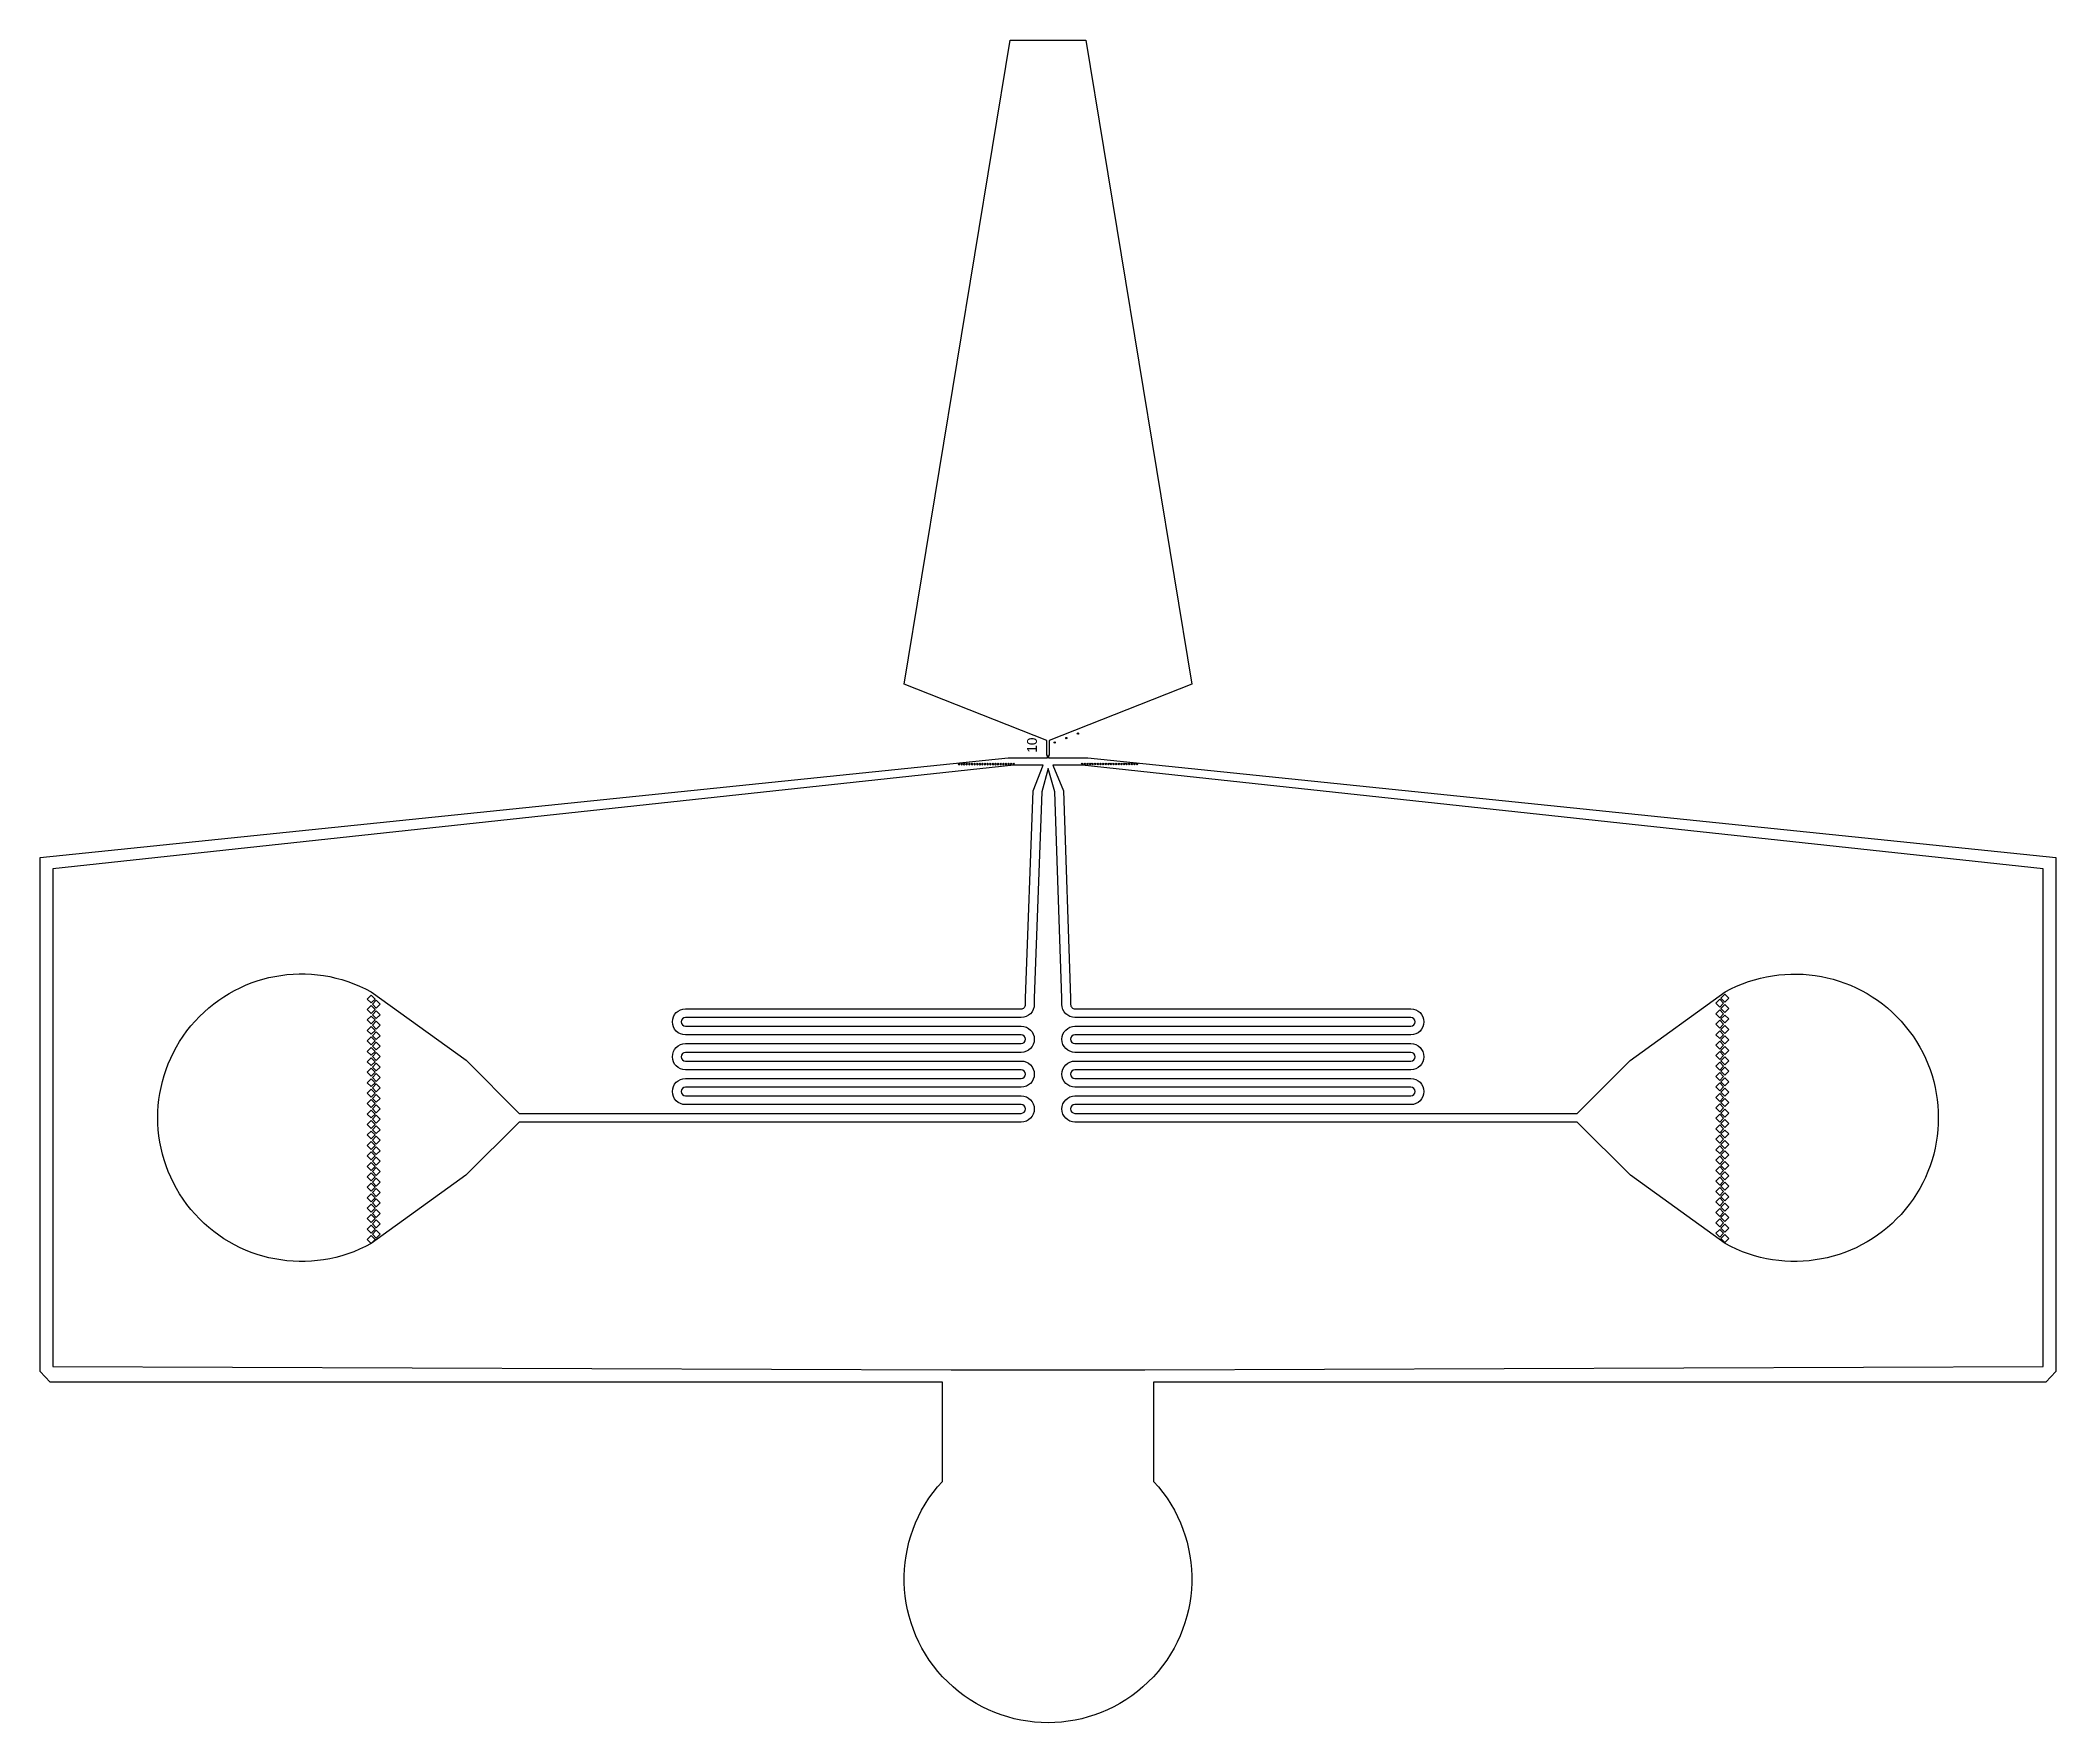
# Model space of a CAD drawing. Header units: inches. Extents: x -50 to 50, y -50 to 50.
# Drawn here: x -8.11 to 8.1, y -25.98 to -12.46 of the extents above; entities that cross this region are included whole.
import ezdxf

# ---------------------------------------------------------------- set-up
doc = ezdxf.new("R2010")
doc.units = ezdxf.units.IN
doc.header["$MEASUREMENT"] = 0
doc.styles.get("Standard").update_dxf_attribs({"font": 'arial.ttf'})

msp = doc.modelspace()

# ---------------------------------------------------------------- texts
at = {"insert": (-0.173, -18.186), "char_height": 0.0785, "attachment_point": 1, "rotation": 90}
msp.add_mtext_dynamic_manual_height_columns('10', width=0.27962, gutter_width=1, heights=[0.136], dxfattribs=at)

# ---------------------------------------------------------------- blocks, each defined once
blk = doc.blocks.new('*U19')
blk.add_circle((-0.042, 0), 0.005)
blk = doc.blocks.new('*U20')
at = {"color": 0, "linetype": 'ByBlock', "lineweight": -2, "transparency": 16777216}
for p in [(0, 0.2), (0, 0.1), (0, 0)]:
    blk.add_blockref('*U19', p, dxfattribs=at)

# ---------------------------------------------------------------- linework, layer by layer
msp.add_lwpolyline([(0.299, -12.462), (1.152, -17.635), (0.005, -18.087), (0.005, -18.087), (0.005, -18.207), (0, -18.207), (0, -18.227), (0.314, -18.227), (8.095, -19.028), (8.095, -23.157), (8.015, -23.244), (0.844, -23.244), (0.844, -24.04, -2.283917), (-0.854, -24.04), (-0.854, -23.244), (-8.025, -23.244), (-8.105, -23.157), (-8.105, -19.028), (-0.324, -18.227), (-0.01, -18.227), (-0.01, -18.207), (-0.015, -18.207), (-0.015, -18.087), (-0.015, -18.087), (-1.162, -17.635), (-0.309, -12.462)], format="xyb", close=True)
msp.add_lwpolyline([(4.083, -21.154), (0.212, -21.153, -1), (0.212, -20.943), (2.911, -20.943, 1), (2.911, -20.873), (0.212, -20.873, -1), (0.212, -20.663), (2.911, -20.663, 1), (2.911, -20.593), (0.212, -20.593, -1), (0.212, -20.383), (2.911, -20.383, 1), (2.911, -20.313), (0.212, -20.313, -0.414214), (0.107, -20.208), (0.107, -20.158), (0.049, -18.5), (-0.005, -18.312), (-0.055, -18.5), (-0.115, -20.158), (-0.115, -20.208, -0.414214), (-0.22, -20.313), (-2.919, -20.313, 1), (-2.919, -20.383), (-0.22, -20.383, -1), (-0.22, -20.593), (-2.919, -20.593, 1), (-2.919, -20.663), (-0.22, -20.663, -1), (-0.22, -20.873), (-2.919, -20.873, 1), (-2.919, -20.943), (-0.22, -20.943, -1), (-0.22, -21.153), (-4.092, -21.153), (-4.257, -21.153), (-4.684, -21.58), (-5.446, -22.129, -1.695798), (-5.446, -20.107), (-4.683, -20.657), (-4.257, -21.083), (-4.092, -21.083), (-0.22, -21.083, 0.999885), (-0.22, -21.013), (-2.919, -21.013, -1), (-2.919, -20.803), (-0.22, -20.803, 1), (-0.22, -20.733), (-2.919, -20.733, -1), (-2.919, -20.523), (-0.22, -20.523, 1), (-0.22, -20.453), (-2.919, -20.453, -1), (-2.919, -20.243), (-0.22, -20.243, 0.414214), (-0.185, -20.208), (-0.185, -20.157), (-0.125, -18.491), (-0.045, -18.287), (-0.28, -18.287), (-8.005, -19.118), (-8.005, -23.118), (-0.783, -23.144), (0.773, -23.144), (7.995, -23.118), (7.995, -19.118), (0.27, -18.287), (0.035, -18.287), (0.119, -18.491), (0.177, -20.157), (0.177, -20.208, 0.414214), (0.212, -20.243), (2.911, -20.243, -1), (2.911, -20.453), (0.212, -20.453, 1), (0.212, -20.523), (2.911, -20.523, -1), (2.911, -20.733), (0.212, -20.733, 1), (0.212, -20.803), (2.911, -20.803, -1), (2.911, -21.013), (0.212, -21.013, 0.999885), (0.212, -21.083), (4.083, -21.084), (4.249, -21.084), (4.674, -20.658), (5.438, -20.108, -1.695798), (5.438, -22.129), (4.677, -21.581), (4.249, -21.154), (4.083, -21.154)], format="xyb")
for points in [[(-0.714, -18.277), (-0.721, -18.269), (-0.728, -18.277), (-0.721, -18.284)], [(-0.693, -18.277), (-0.7, -18.269), (-0.707, -18.277), (-0.7, -18.284)], [(-0.672, -18.277), (-0.679, -18.269), (-0.686, -18.277), (-0.679, -18.284)], [(-0.651, -18.277), (-0.658, -18.269), (-0.665, -18.277), (-0.658, -18.284)], [(-0.63, -18.277), (-0.637, -18.269), (-0.644, -18.277), (-0.637, -18.284)], [(-0.609, -18.277), (-0.616, -18.269), (-0.623, -18.277), (-0.616, -18.284)], [(-0.588, -18.277), (-0.595, -18.269), (-0.602, -18.277), (-0.595, -18.284)], [(-0.567, -18.277), (-0.574, -18.269), (-0.581, -18.277), (-0.574, -18.284)], [(-0.546, -18.277), (-0.553, -18.269), (-0.56, -18.277), (-0.553, -18.284)], [(-0.525, -18.277), (-0.532, -18.269), (-0.539, -18.277), (-0.532, -18.284)], [(-0.504, -18.277), (-0.511, -18.269), (-0.518, -18.277), (-0.511, -18.284)], [(-0.483, -18.277), (-0.49, -18.269), (-0.497, -18.277), (-0.49, -18.284)], [(-0.462, -18.277), (-0.469, -18.269), (-0.476, -18.277), (-0.469, -18.284)], [(-0.441, -18.277), (-0.448, -18.269), (-0.455, -18.277), (-0.448, -18.284)], [(-0.42, -18.277), (-0.427, -18.269), (-0.434, -18.277), (-0.427, -18.284)], [(-0.399, -18.277), (-0.406, -18.269), (-0.413, -18.277), (-0.406, -18.284)], [(-0.378, -18.277), (-0.385, -18.269), (-0.392, -18.277), (-0.385, -18.284)], [(-0.357, -18.277), (-0.364, -18.269), (-0.371, -18.277), (-0.364, -18.284)], [(-0.336, -18.277), (-0.343, -18.269), (-0.35, -18.277), (-0.343, -18.284)], [(-0.315, -18.277), (-0.322, -18.269), (-0.329, -18.277), (-0.322, -18.284)], [(-0.294, -18.277), (-0.301, -18.269), (-0.308, -18.277), (-0.301, -18.284)], [(-0.273, -18.277), (-0.28, -18.269), (-0.287, -18.277), (-0.28, -18.284)], [(0.263, -18.277), (0.27, -18.269), (0.277, -18.277), (0.27, -18.284)], [(0.284, -18.277), (0.291, -18.269), (0.298, -18.277), (0.291, -18.284)], [(0.305, -18.277), (0.312, -18.269), (0.319, -18.277), (0.312, -18.284)], [(0.326, -18.277), (0.333, -18.269), (0.34, -18.277), (0.333, -18.284)], [(0.347, -18.277), (0.354, -18.269), (0.361, -18.277), (0.354, -18.284)], [(0.368, -18.277), (0.375, -18.269), (0.382, -18.277), (0.375, -18.284)], [(0.389, -18.277), (0.396, -18.269), (0.403, -18.277), (0.396, -18.284)], [(0.41, -18.277), (0.417, -18.269), (0.424, -18.277), (0.417, -18.284)], [(0.431, -18.277), (0.438, -18.269), (0.445, -18.277), (0.438, -18.284)], [(0.452, -18.277), (0.459, -18.269), (0.466, -18.277), (0.459, -18.284)], [(0.473, -18.277), (0.48, -18.269), (0.487, -18.277), (0.48, -18.284)], [(0.494, -18.277), (0.501, -18.269), (0.508, -18.277), (0.501, -18.284)], [(0.515, -18.277), (0.522, -18.269), (0.529, -18.277), (0.522, -18.284)], [(0.536, -18.277), (0.543, -18.269), (0.55, -18.277), (0.543, -18.284)], [(0.557, -18.277), (0.564, -18.269), (0.571, -18.277), (0.564, -18.284)], [(0.578, -18.277), (0.585, -18.269), (0.592, -18.277), (0.585, -18.284)], [(0.599, -18.277), (0.606, -18.269), (0.613, -18.277), (0.606, -18.284)], [(0.62, -18.277), (0.627, -18.269), (0.634, -18.277), (0.627, -18.284)], [(0.641, -18.277), (0.648, -18.269), (0.655, -18.277), (0.648, -18.284)], [(0.662, -18.277), (0.669, -18.269), (0.676, -18.277), (0.669, -18.284)], [(0.683, -18.277), (0.69, -18.269), (0.697, -18.277), (0.69, -18.284)], [(0.704, -18.277), (0.711, -18.269), (0.718, -18.277), (0.711, -18.284)], [(-5.478, -20.165), (-5.446, -20.133), (-5.414, -20.165), (-5.446, -20.196)], [(-5.446, -20.28), (-5.478, -20.249), (-5.446, -20.217), (-5.414, -20.249)], [(-5.436, -20.207), (-5.404, -20.175), (-5.372, -20.207), (-5.404, -20.238)], [(5.426, -20.199), (5.394, -20.167), (5.362, -20.199), (5.394, -20.231)], [(5.468, -20.157), (5.436, -20.125), (5.404, -20.157), (5.436, -20.189)], [(5.436, -20.273), (5.468, -20.241), (5.436, -20.209), (5.404, -20.241)], [(-5.446, -20.364), (-5.478, -20.333), (-5.446, -20.301), (-5.414, -20.333)], [(-5.446, -20.448), (-5.478, -20.417), (-5.446, -20.385), (-5.414, -20.417)], [(-5.436, -20.291), (-5.404, -20.259), (-5.372, -20.291), (-5.404, -20.322)], [(-5.436, -20.375), (-5.404, -20.343), (-5.372, -20.375), (-5.404, -20.406)], [(5.426, -20.283), (5.394, -20.251), (5.362, -20.283), (5.394, -20.315)], [(5.426, -20.367), (5.394, -20.335), (5.362, -20.367), (5.394, -20.399)], [(5.436, -20.357), (5.468, -20.325), (5.436, -20.293), (5.404, -20.325)], [(5.436, -20.441), (5.468, -20.409), (5.436, -20.377), (5.404, -20.409)], [(-5.446, -20.532), (-5.478, -20.501), (-5.446, -20.469), (-5.414, -20.501)], [(-5.446, -20.616), (-5.478, -20.585), (-5.446, -20.553), (-5.414, -20.585)], [(-5.404, -20.427), (-5.372, -20.459), (-5.404, -20.49), (-5.436, -20.459)], [(-5.404, -20.511), (-5.372, -20.543), (-5.404, -20.574), (-5.436, -20.543)], [(5.394, -20.419), (5.362, -20.451), (5.394, -20.483), (5.426, -20.451)], [(5.394, -20.503), (5.362, -20.535), (5.394, -20.567), (5.426, -20.535)], [(5.436, -20.525), (5.468, -20.493), (5.436, -20.461), (5.404, -20.493)], [(5.436, -20.609), (5.468, -20.577), (5.436, -20.545), (5.404, -20.577)], [(-5.446, -20.7), (-5.478, -20.669), (-5.446, -20.637), (-5.414, -20.669)], [(-5.446, -20.784), (-5.478, -20.753), (-5.446, -20.721), (-5.414, -20.753)], [(-5.404, -20.595), (-5.372, -20.627), (-5.404, -20.658), (-5.436, -20.627)], [(-5.404, -20.679), (-5.372, -20.711), (-5.404, -20.742), (-5.436, -20.711)], [(5.394, -20.587), (5.362, -20.619), (5.394, -20.651), (5.426, -20.619)], [(5.394, -20.671), (5.362, -20.703), (5.394, -20.735), (5.426, -20.703)], [(5.436, -20.693), (5.468, -20.661), (5.436, -20.629), (5.404, -20.661)], [(5.436, -20.777), (5.468, -20.745), (5.436, -20.713), (5.404, -20.745)], [(-5.446, -20.868), (-5.478, -20.837), (-5.446, -20.805), (-5.414, -20.837)], [(-5.446, -20.952), (-5.478, -20.921), (-5.446, -20.889), (-5.414, -20.921)], [(-5.404, -20.763), (-5.372, -20.795), (-5.404, -20.826), (-5.436, -20.795)], [(-5.404, -20.847), (-5.372, -20.879), (-5.404, -20.91), (-5.436, -20.879)], [(5.394, -20.755), (5.362, -20.787), (5.394, -20.819), (5.426, -20.787)], [(5.394, -20.839), (5.362, -20.871), (5.394, -20.903), (5.426, -20.871)], [(5.436, -20.861), (5.468, -20.829), (5.436, -20.797), (5.404, -20.829)], [(5.436, -20.945), (5.468, -20.913), (5.436, -20.881), (5.404, -20.913)], [(-5.446, -21.036), (-5.478, -21.005), (-5.446, -20.973), (-5.414, -21.005)], [(-5.446, -21.036), (-5.478, -21.005), (-5.446, -20.973), (-5.414, -21.005)], [(-5.446, -21.12), (-5.478, -21.089), (-5.446, -21.057), (-5.414, -21.089)], [(-5.404, -20.931), (-5.372, -20.963), (-5.404, -20.994), (-5.436, -20.963)], [(-5.436, -21.047), (-5.404, -21.015), (-5.372, -21.047), (-5.404, -21.078)], [(5.394, -20.923), (5.362, -20.955), (5.394, -20.987), (5.426, -20.955)], [(5.426, -21.039), (5.394, -21.007), (5.362, -21.039), (5.394, -21.071)], [(5.436, -21.029), (5.468, -20.997), (5.436, -20.965), (5.404, -20.997)], [(5.436, -21.029), (5.468, -20.997), (5.436, -20.965), (5.404, -20.997)], [(5.436, -21.113), (5.468, -21.081), (5.436, -21.049), (5.404, -21.081)], [(-5.446, -21.204), (-5.478, -21.173), (-5.446, -21.141), (-5.414, -21.173)], [(-5.436, -21.131), (-5.404, -21.099), (-5.372, -21.131), (-5.404, -21.162)], [(-5.404, -21.183), (-5.372, -21.215), (-5.404, -21.246), (-5.436, -21.215)], [(5.426, -21.123), (5.394, -21.091), (5.362, -21.123), (5.394, -21.155)], [(5.394, -21.175), (5.362, -21.207), (5.394, -21.239), (5.426, -21.207)], [(5.436, -21.197), (5.468, -21.165), (5.436, -21.133), (5.404, -21.165)], [(5.468, -21.249), (5.436, -21.217), (5.404, -21.249), (5.436, -21.281)], [(-5.478, -21.257), (-5.446, -21.225), (-5.414, -21.257), (-5.446, -21.288)], [(-5.446, -21.373), (-5.478, -21.341), (-5.446, -21.309), (-5.414, -21.341)], [(-5.436, -21.299), (-5.404, -21.267), (-5.372, -21.299), (-5.404, -21.331)], [(-5.436, -21.383), (-5.404, -21.351), (-5.372, -21.383), (-5.404, -21.415)], [(5.426, -21.291), (5.394, -21.259), (5.362, -21.291), (5.394, -21.323)], [(5.426, -21.375), (5.394, -21.343), (5.362, -21.375), (5.394, -21.407)], [(5.436, -21.365), (5.468, -21.333), (5.436, -21.301), (5.404, -21.333)], [(-5.446, -21.457), (-5.478, -21.425), (-5.446, -21.393), (-5.414, -21.425)], [(-5.446, -21.541), (-5.478, -21.509), (-5.446, -21.477), (-5.414, -21.509)], [(-5.436, -21.467), (-5.404, -21.435), (-5.372, -21.467), (-5.404, -21.499)], [(-5.404, -21.519), (-5.372, -21.551), (-5.404, -21.583), (-5.436, -21.551)], [(5.426, -21.459), (5.394, -21.427), (5.362, -21.459), (5.394, -21.491)], [(5.394, -21.511), (5.362, -21.543), (5.394, -21.575), (5.426, -21.543)], [(5.436, -21.449), (5.468, -21.417), (5.436, -21.385), (5.404, -21.417)], [(5.436, -21.533), (5.468, -21.501), (5.436, -21.469), (5.404, -21.501)], [(-5.446, -21.625), (-5.478, -21.593), (-5.446, -21.561), (-5.414, -21.593)], [(-5.446, -21.709), (-5.478, -21.677), (-5.446, -21.645), (-5.414, -21.677)], [(-5.404, -21.603), (-5.372, -21.635), (-5.404, -21.667), (-5.436, -21.635)], [(-5.404, -21.687), (-5.372, -21.719), (-5.404, -21.751), (-5.436, -21.719)], [(5.394, -21.595), (5.362, -21.627), (5.394, -21.659), (5.426, -21.627)], [(5.394, -21.679), (5.362, -21.711), (5.394, -21.743), (5.426, -21.711)], [(5.436, -21.617), (5.468, -21.585), (5.436, -21.553), (5.404, -21.585)], [(5.436, -21.701), (5.468, -21.669), (5.436, -21.637), (5.404, -21.669)], [(-5.446, -21.793), (-5.478, -21.761), (-5.446, -21.729), (-5.414, -21.761)], [(-5.446, -21.877), (-5.478, -21.845), (-5.446, -21.813), (-5.414, -21.845)], [(-5.404, -21.771), (-5.372, -21.803), (-5.404, -21.835), (-5.436, -21.803)], [(-5.404, -21.855), (-5.372, -21.887), (-5.404, -21.919), (-5.436, -21.887)], [(5.394, -21.763), (5.362, -21.795), (5.394, -21.827), (5.426, -21.795)], [(5.394, -21.847), (5.362, -21.879), (5.394, -21.911), (5.426, -21.879)], [(5.436, -21.785), (5.468, -21.753), (5.436, -21.721), (5.404, -21.753)], [(5.436, -21.869), (5.468, -21.837), (5.436, -21.805), (5.404, -21.837)], [(-5.446, -21.961), (-5.478, -21.929), (-5.446, -21.897), (-5.414, -21.929)], [(-5.446, -22.045), (-5.478, -22.013), (-5.446, -21.981), (-5.414, -22.013)], [(-5.404, -21.939), (-5.372, -21.971), (-5.404, -22.003), (-5.436, -21.971)], [(-5.404, -22.023), (-5.372, -22.055), (-5.404, -22.087), (-5.436, -22.055)], [(5.394, -21.931), (5.362, -21.963), (5.394, -21.995), (5.426, -21.963)], [(5.394, -22.015), (5.362, -22.047), (5.394, -22.079), (5.426, -22.047)], [(5.436, -21.953), (5.468, -21.921), (5.436, -21.889), (5.404, -21.921)], [(5.436, -22.037), (5.468, -22.005), (5.436, -21.973), (5.404, -22.005)], [(-5.446, -22.129), (-5.478, -22.097), (-5.446, -22.065), (-5.414, -22.097)], [(5.436, -22.121), (5.468, -22.089), (5.436, -22.057), (5.404, -22.089)]]:
    msp.add_lwpolyline(points, close=True)
msp.add_circle((0, 0), 50)

# ---------------------------------------------------------------- block references
at = {"rotation": 291.0923977487499}
msp.add_blockref('*U20', (0.064, -18.143), dxfattribs=at)

msp.set_redraw_order([(e.dxf.handle, doc.entitydb.next_handle()) for e in msp.query("TEXT MTEXT ATTDEF DIMENSION ARC_DIMENSION")])  # texts and dimensions are drawn at this point

doc.saveas('drawing.dxf')
